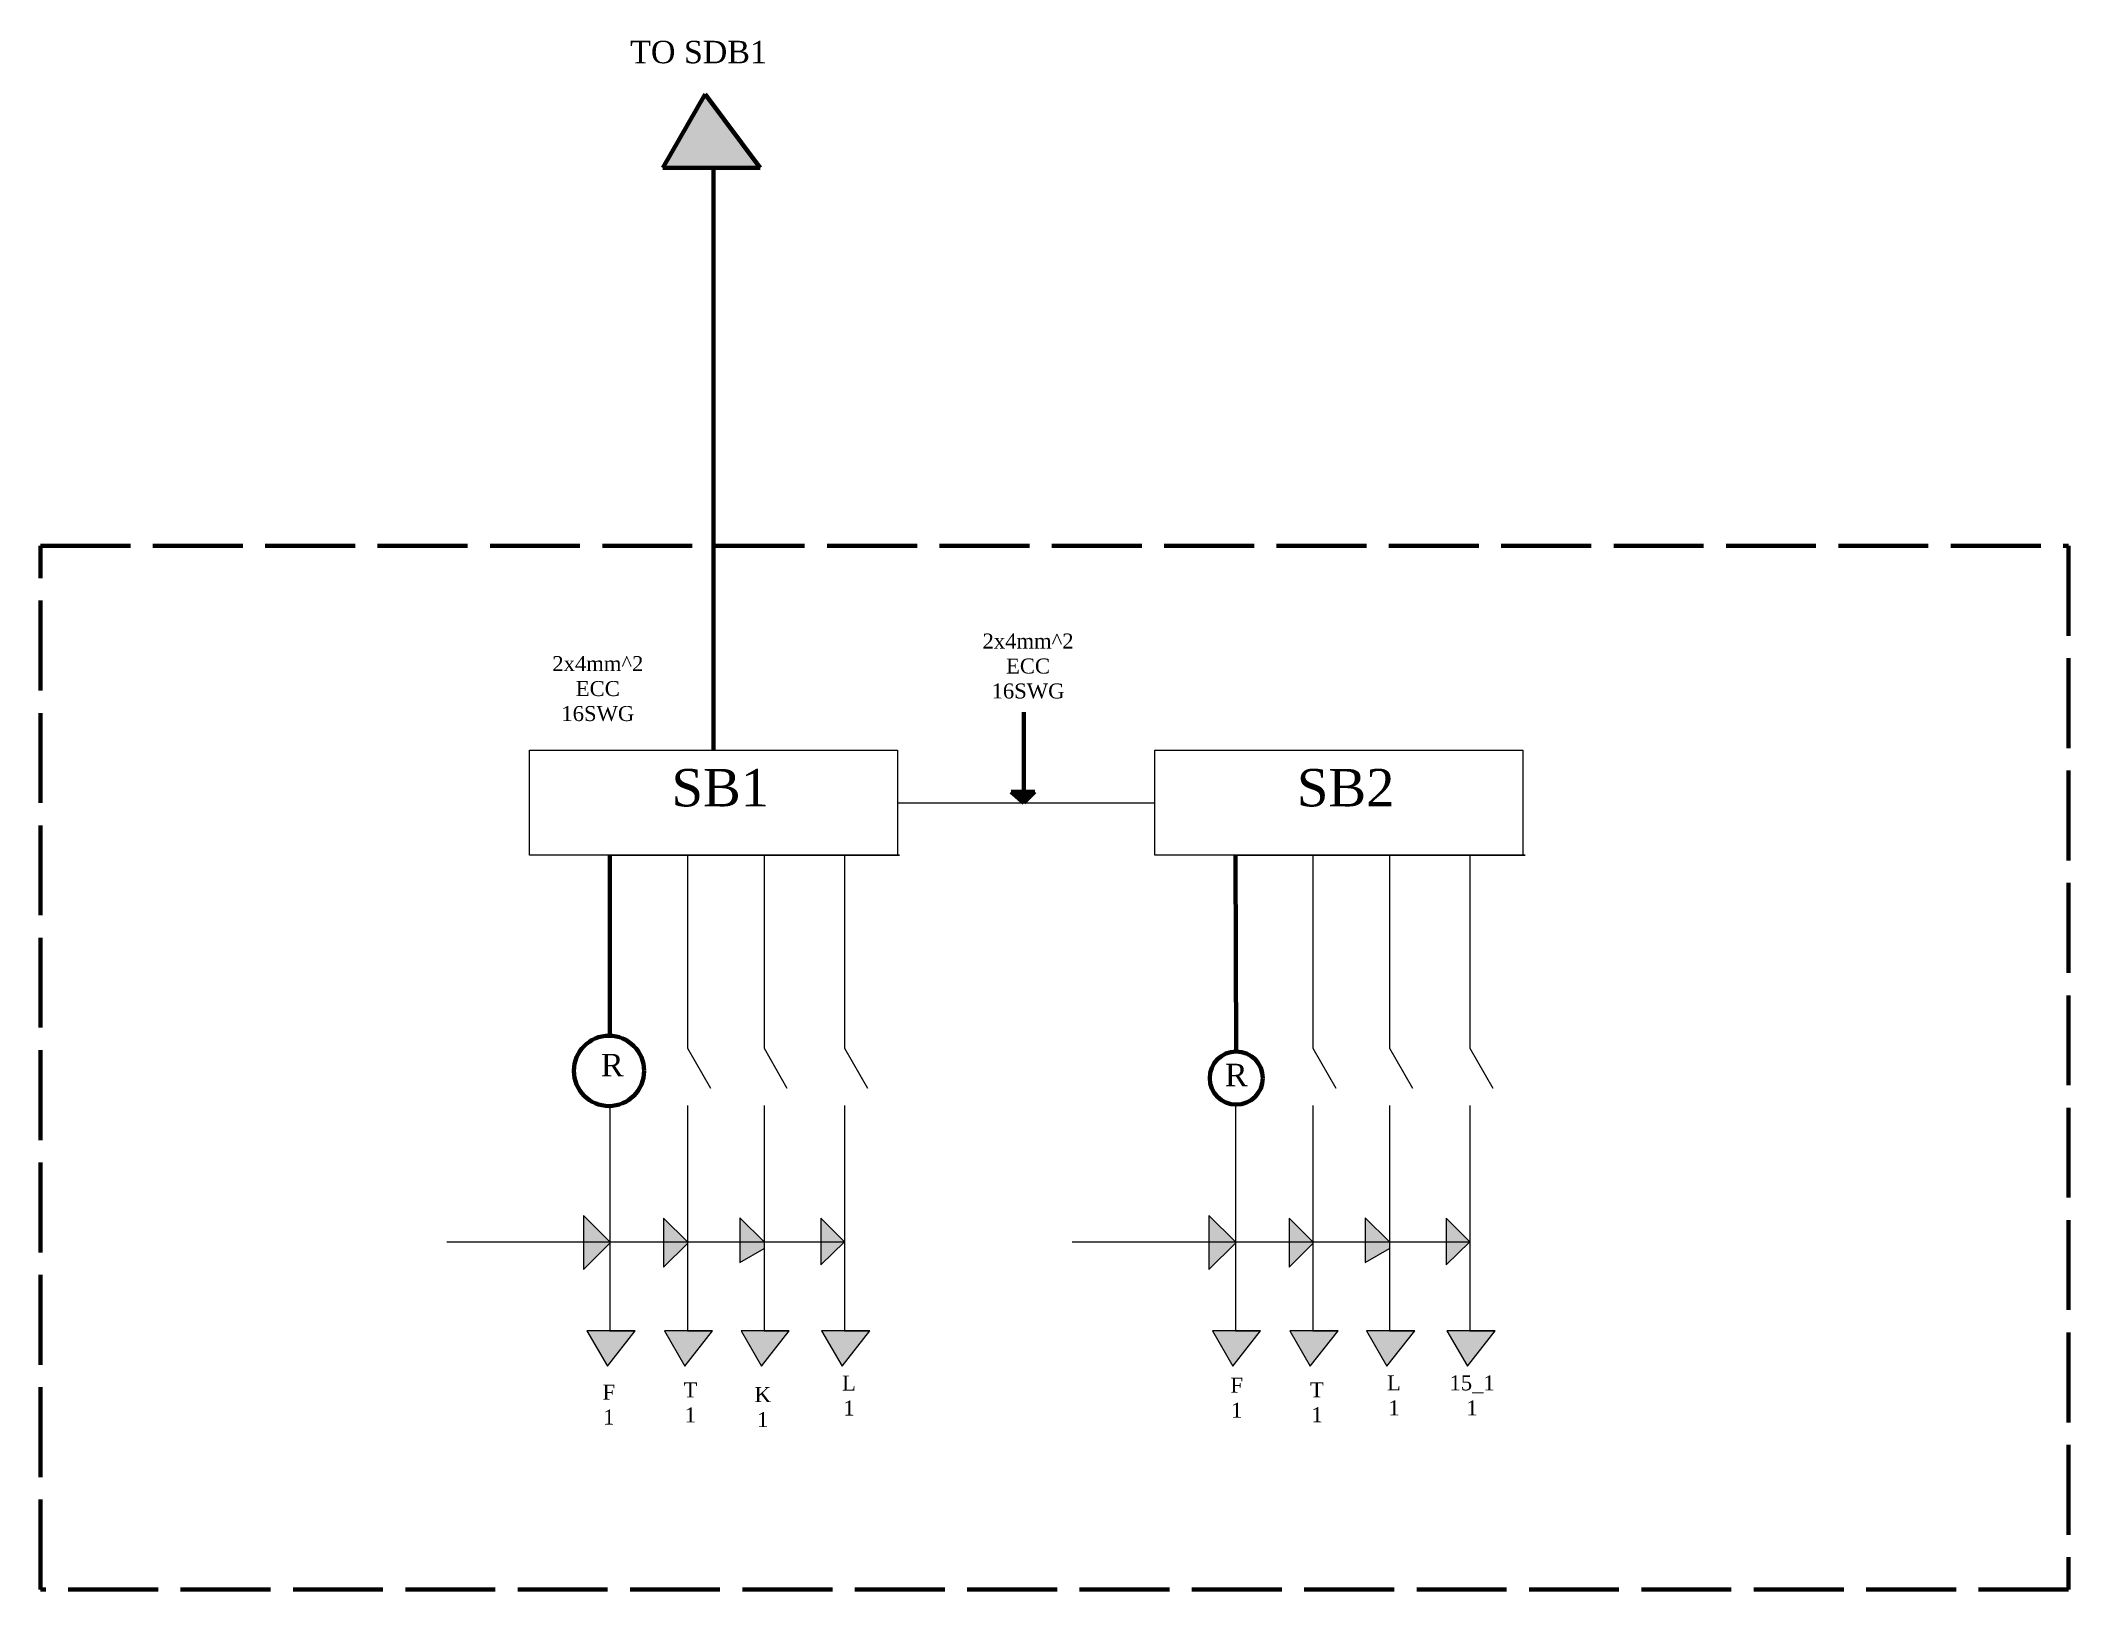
# Model space of a CAD drawing. Header units: inches. Extents: x -142 to 790, y -503 to 178.
# Drawn here: x -141.6 to 129.1, y -28.3 to 178.5 of the extents above; entities that cross this region are included whole.
import ezdxf

# ---------------------------------------------------------------- set-up
doc = ezdxf.new("R2010")
doc.units = ezdxf.units.IN
doc.header["$MEASUREMENT"] = 0
doc.linetypes.add('ACAD_ISO02W100', pattern=[15, 12, -3])

msp = doc.modelspace()

# ---------------------------------------------------------------- texts
at = {"linetype": 'Continuous', "lineweight": 100, "attachment_point": 2}
for s, insert, char_height, width in [('{\\fTimes New Roman|b0|i0|c0|p18;TO SDB1}', (-53.8, 178.43), 3, 31.4511), ('{\\fTimes New Roman CYR|b0|i0|c0|p18;2x4mm^ 2\\PECC\\P16SWG}', (-9.82, 99.3), 2, 33.862), ('{\\fTimes New Roman CYR|b0|i0|c0|p18;2x4mm^ 2\\PECC\\P16SWG}', (-67.25, 96.29), 2, 33.862), ('{\\fTimes New Roman|b0|i0|c0|p18;R}', (-65.32, 43.19), 3, 6.3264), ('{\\fTimes New Roman|b0|i0|c0|p18;R}', (17.98, 41.87), 3, 5.9604)]:
    msp.add_mtext(s, dxfattribs=dict(at, insert=insert, char_height=char_height, width=width))
at = {"attachment_point": 2}
for s, insert, char_height, width in [('\\P{\\fTimes New Roman|b0|i0|c0|p18;\\H25x;SB1}', (-50.9, 81.56), 0.2, 37.4442), ('\\P{\\fTimes New Roman|b0|i0|c0|p18;\\H25x;SB2}', (32.58, 81.56), 0.2, 37.4442), ('\\P{\\fTimes New Roman|b0|i0|c0|p18;\\H10x;L\\P1}', (-33.72, 0.58), 0.2, 8.5937), ('{\\fTimes New Roman|b0|i0|c0|p18;L\\P1}', (39.02, 0.27), 2, 8.5937), ('{\\fTimes New Roman|b0|i0|c0|p18;15_1\\P1}', (49.46, 0.27), 2, 8.5937), ('{\\fTimes New Roman|b0|i0|c0|p18;F\\P1}', (-65.78, -0.96), 2, 11.9959), ('\\P{\\fTimes New Roman|b0|i0|c0|p18;\\H10x;T\\P1}', (-54.89, -0.34), 0.2, 6.7522), ('\\P{\\fTimes New Roman|b0|i0|c0|p18;\\H10x;K\\P1}', (-45.23, -0.96), 0.2, 7.673), ('{\\fTimes New Roman CE|b0|i0|c0|p18;F\\P1}', (18.04, -0.04), 2, 9.5966), ('{\\fTimes New Roman|b0|i0|c0|p18;T\\P1}', (28.74, -0.65), 2, 7.0591)]:
    msp.add_mtext(s, dxfattribs=dict(at, insert=insert, char_height=char_height, width=width))

# ---------------------------------------------------------------- hatches: boundary and pattern name
at = {"linetype": 'Continuous', "lineweight": 100}
msp.add_hatch(color=256, dxfattribs=at).paths.add_polyline_path([(-52.92, 171.31), (-58.59, 161.48), (-45.57, 161.48)])
h = msp.add_hatch(color=256, dxfattribs=at)
h.paths.add_polyline_path([(-10.39, 78.19), (-12.05, 78.19), (-10.39, 76.71)])
h.paths.add_polyline_path([(-8.91, 78.19), (-10.39, 78.19), (-10.39, 76.71)])
h = msp.add_hatch(color=256)
h.paths.add_polyline_path([(-65.63, 17.94), (-65.63, 18.09), (-69.16, 18.09), (-69.16, 14.41)])
h.paths.add_polyline_path([(-69.16, 21.62), (-69.16, 18.09), (-65.63, 18.09)])
h = msp.add_hatch(color=256)
h.paths.add_polyline_path([(-55.29, 17.89), (-55.29, 18.09), (-58.47, 18.09), (-58.47, 14.72)])
h.paths.add_polyline_path([(-58.47, 21.26), (-58.47, 18.09), (-55.29, 18.09)])
h = msp.add_hatch(color=256)
h.paths.add_polyline_path([(-48.29, 21.31), (-48.29, 18.09), (-45.06, 18.09)])
h.paths.add_polyline_path([(-45.06, 17.19), (-45.06, 18.09), (-48.29, 18.09), (-48.29, 15.33)])
h = msp.add_hatch(color=256)
h.paths.add_polyline_path([(-37.48, 21.25), (-37.48, 18.09), (-34.32, 18.09)])
h.paths.add_polyline_path([(-34.32, 18.09), (-37.48, 18.09), (-37.48, 15.02)])
h = msp.add_hatch(color=256)
h.paths.add_polyline_path([(17.86, 17.94), (17.86, 18.09), (14.33, 18.09), (14.33, 14.41)])
h.paths.add_polyline_path([(14.33, 21.62), (14.33, 18.09), (17.86, 18.09)])
h = msp.add_hatch(color=256)
h.paths.add_polyline_path([(28.19, 17.89), (28.19, 18.09), (25.02, 18.09), (25.02, 14.72)])
h.paths.add_polyline_path([(25.02, 21.26), (25.02, 18.09), (28.19, 18.09)])
h = msp.add_hatch(color=256)
h.paths.add_polyline_path([(35.2, 21.31), (35.2, 18.09), (38.42, 18.09)])
h.paths.add_polyline_path([(38.42, 17.19), (38.42, 18.09), (35.2, 18.09), (35.2, 15.33)])
h = msp.add_hatch(color=256)
h.paths.add_polyline_path([(46, 21.25), (46, 18.09), (49.16, 18.09)])
h.paths.add_polyline_path([(49.16, 18.09), (46, 18.09), (46, 15.02)])
for points in [[(-62.25, 6.23), (-68.7, 6.23), (-65.96, 1.49)], [(-51.92, 6.23), (-58.36, 6.23), (-55.62, 1.49)], [(-41.69, 6.23), (-48.13, 6.23), (-45.39, 1.49)], [(-30.94, 6.23), (-37.39, 6.23), (-34.65, 1.49)], [(21.23, 6.23), (14.79, 6.23), (17.52, 1.49)], [(31.56, 6.23), (25.12, 6.23), (27.86, 1.49)], [(41.8, 6.23), (35.35, 6.23), (38.09, 1.49)], [(52.54, 6.23), (46.09, 6.23), (48.83, 1.49)]]:
    msp.add_hatch(color=256).paths.add_polyline_path(points)

# ---------------------------------------------------------------- linework, layer by layer
for p, q in [((-58.59, 161.48), (-52.92, 171.31)), ((-52.92, 171.31), (-45.57, 161.48)), ((-45.57, 161.48), (-58.59, 161.48)), ((-51.82, 138.82), (-51.82, 161.48)), ((-51.82, 161.48), (-45.57, 161.48)), ((-51.82, 83.71), (-51.82, 138.82)), ((-10.39, 88.8), (-10.39, 76.71)), ((-8.91, 78.19), (-12.05, 78.19)), ((-12.05, 78.19), (-10.39, 76.71)), ((-10.39, 76.71), (-8.91, 78.19)), ((-65.63, 69.7), (-65.63, 45.61)), ((17.86, 69.7), (17.98, 43.5))]:
    msp.add_line(p, q, dxfattribs=at)
for p, q in [((-76.37, 69.7), (-76.37, 83.71)), ((-76.37, 83.71), (-27.26, 83.71)), ((-27.26, 83.71), (-27.26, 69.7)), ((7.11, 69.7), (7.11, 83.71)), ((7.11, 83.71), (56.22, 83.71)), ((56.22, 83.71), (56.22, 69.7)), ((-27.26, 76.71), (7.11, 76.71)), ((-26.96, 69.7), (-76.37, 69.7)), ((-65.63, 69.7), (-34.32, 69.7)), ((-55.29, 69.7), (-55.29, 43.95)), ((-45.06, 69.7), (-45.06, 43.95)), ((-34.32, 69.7), (-34.32, 43.95)), ((-34.32, 69.7), (-26.96, 69.7)), ((56.52, 69.7), (7.11, 69.7)), ((17.86, 69.7), (49.16, 69.7)), ((28.19, 69.7), (28.19, 43.95)), ((38.42, 69.7), (38.42, 43.95)), ((49.16, 69.7), (49.16, 43.95)), ((49.16, 69.7), (56.52, 69.7)), ((-55.29, 43.95), (-52.23, 38.63)), ((-45.06, 43.95), (-42, 38.63)), ((-34.32, 43.95), (-31.25, 38.63)), ((28.19, 43.95), (31.25, 38.63)), ((38.42, 43.95), (41.49, 38.63)), ((49.16, 43.95), (52.23, 38.63)), ((-65.63, 36.28), (-65.63, 6.23)), ((-55.29, 36.28), (-55.29, 6.23)), ((-45.06, 36.28), (-45.06, 6.23)), ((-34.32, 36.28), (-34.32, 6.23)), ((17.86, 36.28), (17.86, 6.23)), ((28.19, 36.28), (28.19, 6.23)), ((38.42, 36.28), (38.42, 6.23)), ((49.16, 36.28), (49.16, 6.23)), ((-65.63, 18.09), (-69.16, 21.62)), ((-69.16, 21.62), (-69.16, 14.41)), ((-55.29, 18.09), (-58.47, 21.26)), ((-58.47, 21.26), (-58.47, 14.72)), ((-45.06, 18.09), (-48.29, 21.31)), ((-48.29, 21.31), (-48.29, 15.33)), ((-34.32, 18.09), (-37.48, 21.25)), ((-37.48, 21.25), (-37.48, 15.02)), ((17.86, 18.09), (14.33, 21.62)), ((14.33, 21.62), (14.33, 14.41)), ((28.19, 18.09), (25.02, 21.26)), ((25.02, 21.26), (25.02, 14.72)), ((38.42, 18.09), (35.2, 21.31)), ((35.2, 21.31), (35.2, 15.33)), ((49.16, 18.09), (46, 21.25)), ((46, 21.25), (46, 15.02)), ((-87.42, 18.09), (-65.63, 18.09)), ((-69.16, 14.41), (-65.63, 17.94)), ((-65.63, 18.09), (-34.32, 18.09)), ((-58.47, 14.72), (-55.29, 17.89)), ((-48.29, 15.33), (-45.06, 17.19)), ((-37.48, 15.02), (-34.32, 18.09)), ((-3.94, 18.09), (17.86, 18.09)), ((14.33, 14.41), (17.86, 17.94)), ((17.86, 18.09), (49.16, 18.09)), ((25.02, 14.72), (28.19, 17.89)), ((35.2, 15.33), (38.42, 17.19)), ((46, 15.02), (49.16, 18.09)), ((-62.25, 6.23), (-68.7, 6.23)), ((-68.7, 6.23), (-65.96, 1.49)), ((-65.96, 1.49), (-62.25, 6.23)), ((-65.63, 6.23), (-62.25, 6.23)), ((-51.92, 6.23), (-58.36, 6.23)), ((-58.36, 6.23), (-55.62, 1.49)), ((-55.62, 1.49), (-51.92, 6.23)), ((-55.29, 6.23), (-51.92, 6.23)), ((-41.69, 6.23), (-48.13, 6.23)), ((-48.13, 6.23), (-45.39, 1.49)), ((-45.39, 1.49), (-41.69, 6.23)), ((-45.06, 6.23), (-41.69, 6.23)), ((-30.94, 6.23), (-37.39, 6.23)), ((-37.39, 6.23), (-34.65, 1.49)), ((-34.65, 1.49), (-30.94, 6.23)), ((-34.32, 6.23), (-30.94, 6.23)), ((21.23, 6.23), (14.79, 6.23)), ((14.79, 6.23), (17.52, 1.49)), ((17.52, 1.49), (21.23, 6.23)), ((17.86, 6.23), (21.23, 6.23)), ((31.56, 6.23), (25.12, 6.23)), ((25.12, 6.23), (27.86, 1.49)), ((27.86, 1.49), (31.56, 6.23)), ((28.19, 6.23), (31.56, 6.23)), ((41.8, 6.23), (35.35, 6.23)), ((35.35, 6.23), (38.09, 1.49)), ((38.09, 1.49), (41.8, 6.23)), ((38.42, 6.23), (41.8, 6.23)), ((52.54, 6.23), (46.09, 6.23)), ((46.09, 6.23), (48.83, 1.49)), ((48.83, 1.49), (52.54, 6.23)), ((49.16, 6.23), (52.54, 6.23))]:
    msp.add_line(p, q)
at = {"linetype": 'ACAD_ISO02W100', "lineweight": 100}
msp.add_lwpolyline([(-141.64, 111), (129.06, 111), (129.06, -28.31), (-141.64, -28.31)], close=True, dxfattribs=at)
at = {"linetype": 'Continuous', "lineweight": 100}
for centre, radius in [((-65.76, 40.92), 4.69), ((17.98, 39.96), 3.54)]:
    msp.add_circle(centre, radius, dxfattribs=at)

msp.set_redraw_order([(e.dxf.handle, doc.entitydb.next_handle()) for e in msp.query("TEXT MTEXT ATTDEF DIMENSION ARC_DIMENSION")])  # texts and dimensions are drawn at this point

doc.saveas('drawing.dxf')
